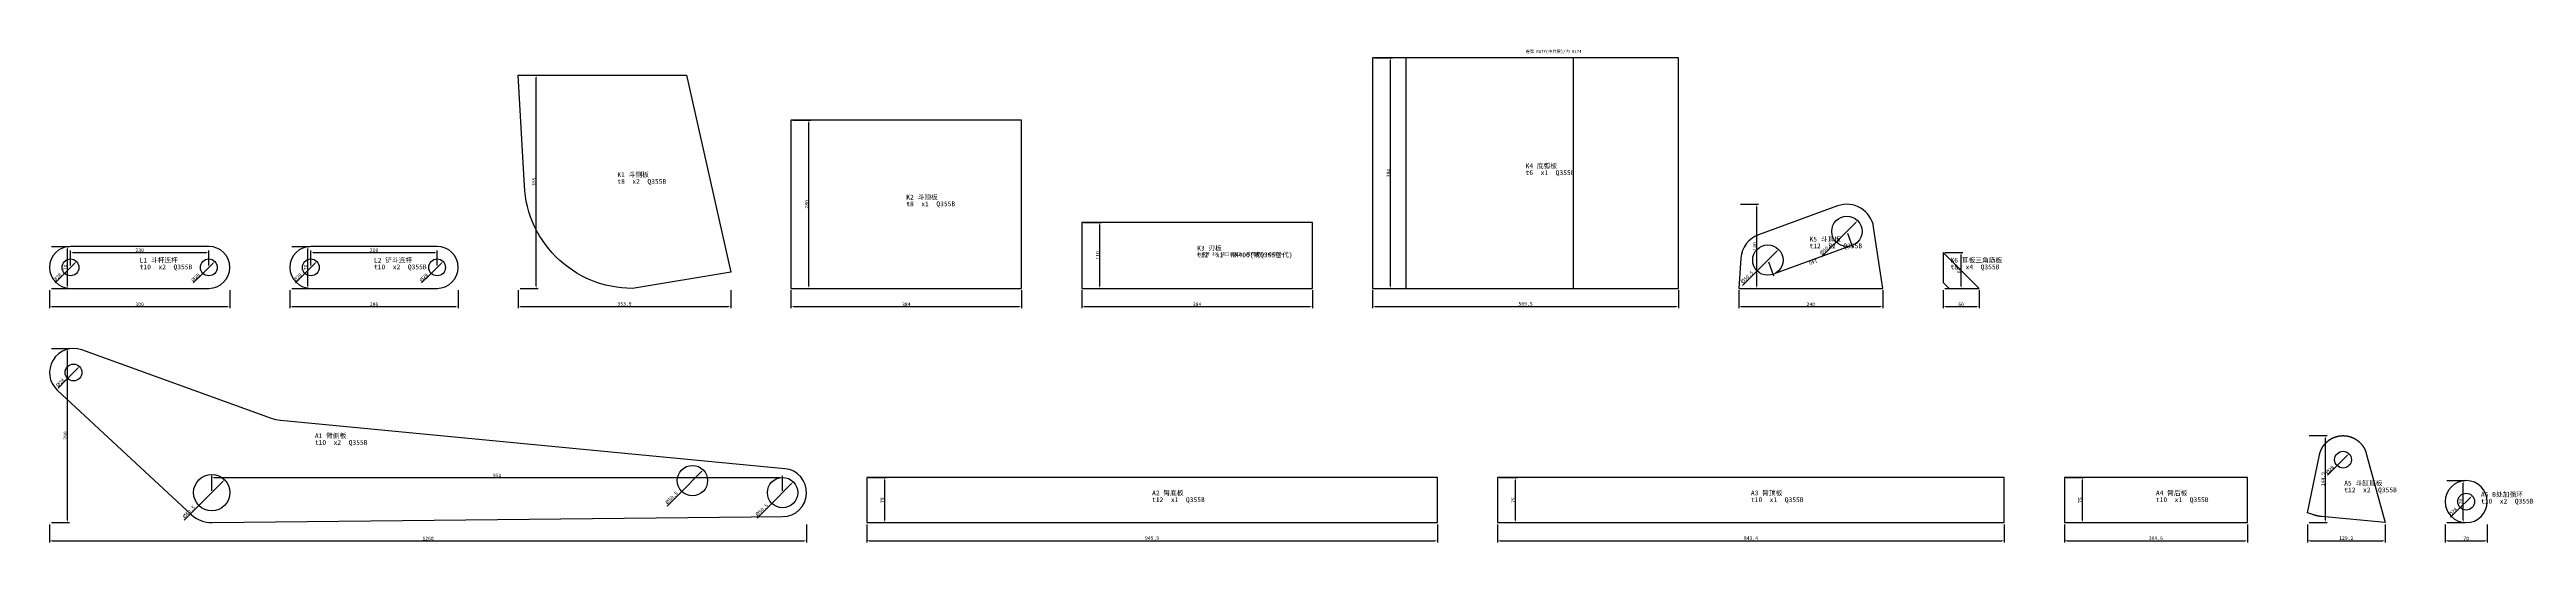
# Model space of a CAD drawing. Header units: millimetres. Extents: x 0 to 4122, y -33 to 788.
import ezdxf

# ---------------------------------------------------------------- set-up
doc = ezdxf.new("R2010")
doc.units = ezdxf.units.MM
for name, color, linetype in [('CUT', 7, 'Continuous'), ('DIM', 4, 'Continuous'), ('MARK', 3, 'Continuous')]:
    doc.layers.add(name, color=color, linetype=linetype)
doc.dimstyles.new('PLATE', dxfattribs={"dimtxt": 6, "dimasz": 4, "dimexe": 3, "dimexo": 3, "dimtad": 1, "dimdec": 1, "dimcen": 2.5, "dimclrt": 7, "dimazin": 3, "dimtfac": 1, "dimtmove": 0, "dimatfit": 3})

msp = doc.modelspace()

# ---------------------------------------------------------------- linework, layer by layer
at = {"layer": 'CUT'}
for points in [[(780, 745), (1060, 745), (1133.91, 417.14), (970, 390, -0.4142136), (790, 570)], [(3051.37, 390), (3035.85, 491.78, 0.4734025), (2975.98, 527.29), (2844.42, 479.41, 0.2960314), (2814.92, 440.29), (2811.37, 390)], [(35, 460, 1), (35, 390), (265, 390, 1), (265, 460)], [(435, 460, 1), (435, 390), (645, 390, 1), (645, 460)], [(235.97, 13.37, 0.1920826), (270.53, 0), (1220.42, 10, 0.948324), (1223.82, 89.82), (384.28, 170.27, -0.0627836), (369.63, 173.56), (53.58, 287.62, 0.8167068), (12.78, 220.69)], [(3987.13, 35, 1), (4057.13, 35, 1)]]:
    msp.add_lwpolyline(points, format="xyb", close=True, dxfattribs=at)
for points in [[(2201.91, 390), (2711.37, 390), (2711.37, 774), (2201.91, 774)], [(1233.91, 390), (1617.91, 390), (1617.91, 670), (1233.91, 670)], [(1717.91, 390), (2101.91, 390), (2101.91, 500), (1717.91, 500)], [(3161.37, 390), (3211.37, 390), (3151.37, 450), (3151.37, 400)], [(3777.93, 112.9), (3777.98, 113.14), (3778.04, 113.38), (3778.09, 113.62), (3778.14, 113.86), (3778.2, 114.1), (3778.26, 114.34), (3778.32, 114.58), (3778.38, 114.82), (3778.44, 115.05), (3778.5, 115.29), (3778.57, 115.53), (3778.63, 115.76), (3778.7, 116), (3778.77, 116.24), (3778.84, 116.47), (3778.91, 116.71), (3778.99, 116.94), (3779.06, 117.17), (3779.14, 117.41), (3779.21, 117.64), (3779.29, 117.87), (3779.37, 118.1), (3779.46, 118.33), (3779.54, 118.57), (3779.62, 118.8), (3779.71, 119.03), (3779.8, 119.26), (3779.89, 119.48), (3779.98, 119.71), (3780.07, 119.94), (3780.16, 120.17), (3780.26, 120.39), (3780.35, 120.62), (3780.45, 120.84), (3780.55, 121.07), (3780.65, 121.29), (3780.75, 121.52), (3780.85, 121.74), (3780.96, 121.96), (3781.06, 122.18), (3781.17, 122.4), (3781.28, 122.62), (3781.39, 122.84), (3781.5, 123.06), (3781.61, 123.28), (3781.73, 123.5), (3781.84, 123.72), (3781.96, 123.93), (3782.07, 124.15), (3782.19, 124.36), (3782.31, 124.58), (3782.44, 124.79), (3782.56, 125), (3782.68, 125.21), (3782.81, 125.42), (3782.94, 125.63), (3783.06, 125.84), (3783.19, 126.05), (3783.32, 126.26), (3783.46, 126.47), (3783.59, 126.67), (3783.72, 126.88), (3783.86, 127.08), (3784, 127.29), (3784.13, 127.49), (3784.27, 127.69), (3784.41, 127.89), (3784.56, 128.09), (3784.7, 128.29), (3784.84, 128.49), (3784.99, 128.69), (3785.14, 128.88), (3785.28, 129.08), (3785.43, 129.27), (3785.58, 129.47), (3785.74, 129.66), (3785.89, 129.85), (3786.04, 130.04), (3786.2, 130.23), (3786.35, 130.42), (3786.51, 130.61), (3786.67, 130.8), (3786.83, 130.99), (3786.99, 131.17), (3787.15, 131.36), (3787.32, 131.54), (3787.48, 131.72), (3787.64, 131.9), (3787.81, 132.08), (3787.98, 132.26), (3788.15, 132.44), (3788.32, 132.62), (3788.49, 132.79), (3788.66, 132.97), (3788.83, 133.14), (3789.01, 133.32), (3789.18, 133.49), (3789.36, 133.66), (3789.54, 133.83), (3789.71, 134), (3789.89, 134.17), (3790.07, 134.33), (3790.26, 134.5), (3790.44, 134.66), (3790.62, 134.82), (3790.81, 134.99), (3790.99, 135.15), (3791.18, 135.31), (3791.36, 135.47), (3791.55, 135.62), (3791.74, 135.78), (3791.93, 135.93), (3792.12, 136.09), (3792.32, 136.24), (3792.51, 136.39), (3792.7, 136.54), (3792.9, 136.69), (3793.09, 136.84), (3793.29, 136.99), (3793.49, 137.13), (3793.69, 137.28), (3793.88, 137.42), (3794.09, 137.56), (3794.29, 137.7), (3794.49, 137.84), (3794.69, 137.98), (3794.89, 138.12), (3795.1, 138.25), (3795.3, 138.39), (3795.51, 138.52), (3795.72, 138.65), (3795.93, 138.78), (3796.13, 138.91), (3796.34, 139.04), (3796.55, 139.17), (3796.76, 139.29), (3796.98, 139.42), (3797.19, 139.54), (3797.4, 139.66), (3797.62, 139.78), (3797.83, 139.9), (3798.05, 140.02), (3798.26, 140.14), (3798.48, 140.25), (3798.7, 140.36), (3798.91, 140.48), (3799.13, 140.59), (3799.35, 140.7), (3799.57, 140.81), (3799.79, 140.91), (3800.02, 141.02), (3800.24, 141.12), (3800.46, 141.23), (3800.68, 141.33), (3800.91, 141.43), (3801.13, 141.53), (3801.36, 141.62), (3801.58, 141.72), (3801.81, 141.81), (3802.04, 141.91), (3802.26, 142), (3802.49, 142.09), (3802.72, 142.18), (3802.95, 142.27), (3803.18, 142.35), (3803.41, 142.44), (3803.64, 142.52), (3803.87, 142.6), (3804.11, 142.68), (3804.34, 142.76), (3804.57, 142.84), (3804.8, 142.92), (3805.04, 142.99), (3805.27, 143.06), (3805.51, 143.14), (3805.74, 143.21), (3805.98, 143.28), (3806.21, 143.34), (3806.45, 143.41), (3806.69, 143.47), (3806.92, 143.54), (3807.16, 143.6), (3807.4, 143.66), (3807.64, 143.72), (3807.88, 143.78), (3808.11, 143.83), (3808.35, 143.89), (3808.59, 143.94), (3808.83, 143.99), (3809.07, 144.04), (3809.31, 144.09), (3809.55, 144.14), (3809.8, 144.18), (3810.04, 144.23), (3810.28, 144.27), (3810.52, 144.31), (3810.76, 144.35), (3811.01, 144.39), (3811.25, 144.43), (3811.49, 144.46), (3811.73, 144.5), (3811.98, 144.53), (3812.22, 144.56), (3812.46, 144.59), (3812.71, 144.62), (3812.95, 144.64), (3813.2, 144.67), (3813.44, 144.69), (3813.69, 144.71), (3813.93, 144.73), (3814.17, 144.75), (3814.42, 144.77), (3814.66, 144.78), (3814.91, 144.8), (3815.15, 144.81), (3815.4, 144.82), (3815.65, 144.83), (3815.89, 144.84), (3816.14, 144.85), (3816.38, 144.85), (3816.63, 144.86), (3816.87, 144.86), (3817.12, 144.86), (3817.36, 144.86), (3817.61, 144.86), (3817.85, 144.85), (3818.1, 144.85), (3818.34, 144.84), (3818.59, 144.83), (3818.83, 144.82), (3819.08, 144.81), (3819.33, 144.8), (3819.57, 144.78), (3819.82, 144.77), (3820.06, 144.75), (3820.3, 144.73), (3820.55, 144.71), (3820.79, 144.69), (3821.04, 144.67), (3821.28, 144.64), (3821.53, 144.62), (3821.77, 144.59), (3822.01, 144.56), (3822.26, 144.53), (3822.5, 144.5), (3822.74, 144.46), (3822.99, 144.43), (3823.23, 144.39), (3823.47, 144.35), (3823.71, 144.31), (3823.96, 144.27), (3824.2, 144.23), (3824.44, 144.18), (3824.68, 144.14), (3824.92, 144.09), (3825.16, 144.04), (3825.4, 143.99), (3825.64, 143.94), (3825.88, 143.89), (3826.12, 143.83), (3826.36, 143.78), (3826.6, 143.72), (3826.84, 143.66), (3827.07, 143.6), (3827.31, 143.54), (3827.55, 143.47), (3827.79, 143.41), (3828.02, 143.34), (3828.26, 143.28), (3828.49, 143.21), (3828.73, 143.14), (3828.96, 143.06), (3829.2, 142.99), (3829.43, 142.92), (3829.66, 142.84), (3829.9, 142.76), (3830.13, 142.68), (3830.36, 142.6), (3830.59, 142.52), (3830.82, 142.44), (3831.05, 142.35), (3831.28, 142.27), (3831.51, 142.18), (3831.74, 142.09), (3831.97, 142), (3832.2, 141.91), (3832.42, 141.81), (3832.65, 141.72), (3832.88, 141.62), (3833.1, 141.53), (3833.33, 141.43), (3833.55, 141.33), (3833.77, 141.23), (3834, 141.12), (3834.22, 141.02), (3834.44, 140.91), (3834.66, 140.81), (3834.88, 140.7), (3835.1, 140.59), (3835.32, 140.48), (3835.54, 140.36), (3835.76, 140.25), (3835.97, 140.14), (3836.19, 140.02), (3836.4, 139.9), (3836.62, 139.78), (3836.83, 139.66), (3837.05, 139.54), (3837.26, 139.42), (3837.47, 139.29), (3837.68, 139.17), (3837.89, 139.04), (3838.1, 138.91), (3838.31, 138.78), (3838.52, 138.65), (3838.72, 138.52), (3838.93, 138.39), (3839.14, 138.25), (3839.34, 138.12), (3839.54, 137.98), (3839.75, 137.84), (3839.95, 137.7), (3840.15, 137.56), (3840.35, 137.42), (3840.55, 137.28), (3840.75, 137.13), (3840.95, 136.99), (3841.14, 136.84), (3841.34, 136.69), (3841.53, 136.54), (3841.73, 136.39), (3841.92, 136.24), (3842.11, 136.09), (3842.3, 135.93), (3842.49, 135.78), (3842.68, 135.62), (3842.87, 135.47), (3843.06, 135.31), (3843.24, 135.15), (3843.43, 134.99), (3843.61, 134.82), (3843.8, 134.66), (3843.98, 134.5), (3844.16, 134.33), (3844.34, 134.17), (3844.52, 134), (3844.7, 133.83), (3844.88, 133.66), (3845.05, 133.49), (3845.23, 133.32), (3845.4, 133.14), (3845.57, 132.97), (3845.75, 132.79), (3845.92, 132.62), (3846.09, 132.44), (3846.26, 132.26), (3846.42, 132.08), (3846.59, 131.9), (3846.76, 131.72), (3846.92, 131.54), (3847.08, 131.36), (3847.24, 131.17), (3847.41, 130.99), (3847.57, 130.8), (3847.72, 130.61), (3847.88, 130.42), (3848.04, 130.23), (3848.19, 130.04), (3848.35, 129.85), (3848.5, 129.66), (3848.65, 129.47), (3848.8, 129.27), (3848.95, 129.08), (3849.1, 128.88), (3849.25, 128.69), (3849.39, 128.49), (3849.54, 128.29), (3849.68, 128.09), (3849.82, 127.89), (3849.96, 127.69), (3850.1, 127.49), (3850.24, 127.29), (3850.38, 127.08), (3850.51, 126.88), (3850.65, 126.67), (3850.78, 126.47), (3850.91, 126.26), (3851.04, 126.05), (3851.17, 125.84), (3851.3, 125.63), (3851.43, 125.42), (3851.55, 125.21), (3851.68, 125), (3851.8, 124.79), (3851.92, 124.58), (3852.04, 124.36), (3852.16, 124.15), (3852.28, 123.93), (3852.39, 123.72), (3852.51, 123.5), (3852.62, 123.28), (3852.74, 123.06), (3852.85, 122.84), (3852.96, 122.62), (3853.06, 122.4), (3853.17, 122.18), (3853.28, 121.96), (3853.38, 121.74), (3853.48, 121.52), (3853.59, 121.29), (3853.69, 121.07), (3853.78, 120.84), (3853.88, 120.62), (3853.98, 120.39), (3854.07, 120.17), (3854.17, 119.94), (3854.26, 119.71), (3854.35, 119.48), (3854.44, 119.26), (3854.52, 119.03), (3854.61, 118.8), (3854.7, 118.57), (3854.78, 118.33), (3854.86, 118.1), (3854.94, 117.87), (3855.02, 117.64), (3855.1, 117.41), (3855.17, 117.17), (3855.25, 116.94), (3855.32, 116.71), (3855.4, 116.47), (3855.47, 116.24), (3855.53, 116), (3855.6, 115.76), (3855.67, 115.53), (3855.73, 115.29), (3887.13, 0), (3887.13, 0), (3887.13, 0), (3887.13, 0), (3887.13, 0), (3781.39, 10.13), (3781.29, 10.14), (3781.2, 10.15), (3781.1, 10.16), (3781, 10.17), (3780.9, 10.18), (3780.8, 10.19), (3780.7, 10.2), (3780.6, 10.21), (3780.5, 10.23), (3780.4, 10.24), (3780.3, 10.25), (3780.2, 10.26), (3780.11, 10.27), (3780.01, 10.28), (3779.91, 10.29), (3779.81, 10.31), (3779.71, 10.32), (3779.61, 10.33), (3779.51, 10.34), (3779.41, 10.36), (3779.31, 10.37), (3779.22, 10.38), (3779.12, 10.4), (3779.02, 10.41), (3778.92, 10.42), (3778.82, 10.44), (3778.72, 10.45), (3778.62, 10.46), (3778.52, 10.48), (3778.43, 10.49), (3778.33, 10.51), (3778.23, 10.52), (3778.13, 10.54), (3778.03, 10.55), (3777.93, 10.57), (3777.83, 10.58), (3777.74, 10.6), (3777.64, 10.61), (3777.54, 10.63), (3777.44, 10.64), (3777.34, 10.66), (3777.24, 10.68), (3777.15, 10.69), (3777.05, 10.71), (3776.95, 10.73), (3776.85, 10.74), (3776.75, 10.76), (3776.66, 10.78), (3776.56, 10.8), (3776.46, 10.81), (3776.36, 10.83), (3776.26, 10.85), (3776.16, 10.87), (3776.07, 10.89), (3775.97, 10.9), (3775.87, 10.92), (3775.77, 10.94), (3775.68, 10.96), (3775.58, 10.98), (3775.48, 11), (3775.38, 11.02), (3775.28, 11.04), (3775.19, 11.06), (3775.09, 11.08), (3774.99, 11.1), (3774.89, 11.12), (3774.8, 11.14), (3774.7, 11.16), (3774.6, 11.18), (3774.5, 11.2), (3774.41, 11.22), (3774.31, 11.24), (3774.21, 11.26), (3774.11, 11.29), (3774.02, 11.31), (3773.92, 11.33), (3773.82, 11.35), (3773.73, 11.37), (3773.63, 11.4), (3773.53, 11.42), (3773.43, 11.44), (3773.34, 11.46), (3773.24, 11.49), (3773.14, 11.51), (3773.05, 11.53), (3772.95, 11.56), (3772.85, 11.58), (3772.76, 11.6), (3772.66, 11.63), (3772.56, 11.65), (3772.47, 11.68), (3772.37, 11.7), (3772.27, 11.72), (3772.18, 11.75), (3772.08, 11.77), (3771.98, 11.8), (3771.89, 11.82), (3771.79, 11.85), (3771.69, 11.88), (3771.6, 11.9), (3771.5, 11.93), (3771.41, 11.95), (3771.31, 11.98), (3771.21, 12.01), (3771.12, 12.03), (3771.02, 12.06), (3770.92, 12.09), (3770.83, 12.11), (3770.73, 12.14), (3770.64, 12.17), (3770.54, 12.19), (3770.45, 12.22), (3770.35, 12.25), (3770.25, 12.28), (3770.16, 12.31), (3770.06, 12.33), (3769.97, 12.36), (3769.87, 12.39), (3769.78, 12.42), (3769.68, 12.45), (3769.59, 12.48), (3769.49, 12.51), (3769.4, 12.54), (3769.3, 12.57), (3769.21, 12.6), (3769.11, 12.63), (3769.01, 12.66), (3768.92, 12.69), (3768.83, 12.72), (3768.73, 12.75), (3768.64, 12.78), (3768.54, 12.81), (3768.45, 12.84), (3768.35, 12.87), (3768.26, 12.9), (3768.16, 12.93), (3768.07, 12.96), (3767.97, 13), (3767.88, 13.03), (3767.78, 13.06), (3767.69, 13.09), (3767.6, 13.12), (3767.5, 13.16), (3767.41, 13.19), (3767.31, 13.22), (3767.22, 13.25), (3767.13, 13.29), (3767.03, 13.32), (3766.94, 13.35), (3766.84, 13.39), (3766.75, 13.42), (3757.96, 16.59)], [(1360, 0), (2309.95, 0), (2309.95, 75), (1360, 75)], [(2409.95, 0), (3253.33, 0), (3253.33, 75), (2409.95, 75)], [(3353.33, 0), (3657.96, 0), (3657.96, 75), (3353.33, 75)]]:
    msp.add_lwpolyline(points, close=True, dxfattribs=at)
for centre, radius in [((2991.37, 485), 25.25), ((2859.81, 437.12), 25.25), ((35, 425), 14), ((265, 425), 14), ((435, 425), 14), ((645, 425), 14), ((40, 250), 14), ((1070, 70), 25.25), ((3817.12, 104.86), 14), ((270, 50), 30.25), ((1220, 50), 25.25), ((4022.13, 35), 14)]:
    msp.add_circle(centre, radius, dxfattribs=at)
at = {"layer": 'MARK'}
for p, q in [((2258.05, 390), (2258.05, 774)), ((2536.08, 390), (2536.08, 774))]:
    msp.add_line(p, q, dxfattribs=at)

# ---------------------------------------------------------------- texts
for s, height, p in [('卷弧 R177(中性层)/内 R174', 5, (2456.64, 782)), ('K1 斗侧板', 8, (945.02, 575.45)), ('t6  x1  Q355B', 8, (2456.64, 578.8)), ('K4 底弧板', 8, (2456.64, 590)), ('t8  x2  Q355B', 8, (945.02, 564.25)), ('K2 斗顶板', 8, (1425.91, 538)), ('t8  x1  Q355B', 8, (1425.91, 526.8)), ('K3 刃板', 8, (1909.91, 453)), ('t12  x2  Q355B', 8, (2929.12, 456.81)), ('K5 斗耳板', 8, (2929.12, 468.01)), ('t10  x2  Q355B', 8, (150, 421.8)), ('L1 斗杆连杆', 8, (150, 433)), ('t10  x2  Q355B', 8, (540, 421.8)), ('L2 铲斗连杆', 8, (540, 433)), ('前缘开 30° 坡口(刃口)，可焊接式斗齿另购', 5, (1909.91, 445)), ('t12  x1  NM400(或Q355替代)', 8, (1909.91, 441.8)), ('t8  x4  Q355B', 8, (3163.87, 421.8)), ('K6 耳板三角筋板', 8, (3163.87, 433)), ('A1 臂侧板', 8, (441.57, 140.76)), ('t10  x2  Q355B', 8, (441.57, 129.56)), ('A2 臂底板', 8, (1834.97, 45.5)), ('t12  x1  Q355B', 8, (1834.97, 34.3)), ('A3 臂顶板', 8, (2831.64, 45.5)), ('t10  x1  Q355B', 8, (2831.64, 34.3)), ('A4 臂后板', 8, (3505.65, 45.5)), ('t10  x1  Q355B', 8, (3505.65, 34.3)), ('A5 斗缸耳板', 8, (3819.08, 61.73)), ('t12  x2  Q355B', 8, (3819.08, 50.53)), ('A6 B处加强环', 8, (4046.63, 43.03)), ('t10  x2  Q355B', 8, (4046.63, 31.83))]:
    msp.add_text(s, height=height, dxfattribs=at).set_placement(p)

# ---------------------------------------------------------------- dimensions: what is measured, and where the dimension line sits
at = {"layer": 'DIM'}
for base, p1, p2, angle in [((810, 390), (780, 390), (780, 745), 90), ((2231.91, 390), (2201.91, 390), (2201.91, 774), 90), ((1263.91, 390), (1233.91, 390), (1233.91, 670), 90), ((1747.91, 390), (1717.91, 390), (1717.91, 500), 90), ((2841.37, 390), (2811.37, 390), (2811.37, 530), 90), ((30, 390), (0, 390), (0, 460), 90), ((430, 390), (400, 390), (400, 460), 90), ((2999.92, 461.51), (2991.37, 485), (2859.81, 437.12), 199.99849), ((3181.37, 390), (3151.37, 390), (3151.37, 450), 90), ((30, 0), (0, 0), (0, 290), 90), ((3787.96, 0), (3757.96, 0), (3757.96, 144.86), 90), ((1390, 0), (1360, 0), (1360, 75), 90), ((2439.95, 0), (2409.95, 0), (2409.95, 75), 90), ((3383.33, 0), (3353.33, 0), (3353.33, 75), 90), ((4017.13, 0), (3987.13, 0), (3987.13, 70), 90)]:
    msp.add_linear_dim(base=base, p1=p1, p2=p2, angle=angle, dimstyle='PLATE', dxfattribs=at).render()
for p1, p2 in [((3009.22, 502.85), (2973.51, 467.15)), ((2877.66, 454.97), (2841.95, 419.27)), ((44.9, 434.9), (25.1, 415.1)), ((274.9, 434.9), (255.1, 415.1)), ((444.9, 434.9), (425.1, 415.1)), ((654.9, 434.9), (635.1, 415.1)), ((49.9, 259.9), (30.1, 240.1)), ((1087.85, 87.85), (1052.15, 52.15)), ((3827.02, 114.76), (3807.22, 94.96)), ((291.39, 71.39), (248.61, 28.61)), ((1237.85, 67.85), (1202.15, 32.15)), ((4032.03, 44.9), (4012.23, 25.1))]:
    msp.add_diameter_dim_2p(p1=p1, p2=p2, dimstyle='PLATE', dxfattribs=at).render()
for base, p1, p2 in [((35, 450), (35, 425), (265, 425)), ((435, 450), (435, 425), (645, 425)), ((0, 360), (0, 390), (300, 390)), ((400, 360), (400, 390), (680, 390)), ((780, 360), (780, 390), (1133.91, 390)), ((1233.91, 360), (1233.91, 390), (1617.91, 390)), ((1717.91, 360), (1717.91, 390), (2101.91, 390)), ((2201.91, 360), (2201.91, 390), (2711.37, 390)), ((2811.37, 360), (2811.37, 390), (3051.37, 390)), ((3151.37, 360), (3151.37, 390), (3211.37, 390)), ((270, 75), (270, 50), (1220, 50)), ((0, -30), (0, 0), (1260, 0)), ((1360, -30), (1360, 0), (2309.9473, 0)), ((2409.95, -30), (2409.95, 0), (3253.33, 0)), ((3353.33, -30), (3353.33, 0), (3657.96, 0)), ((3757.96, -30), (3757.96, 0), (3887.13, 0)), ((3987.13, -30), (3987.13, 0), (4057.13, 0))]:
    msp.add_linear_dim(base=base, p1=p1, p2=p2, dimstyle='PLATE', dxfattribs=at).render()

doc.saveas('drawing.dxf')
